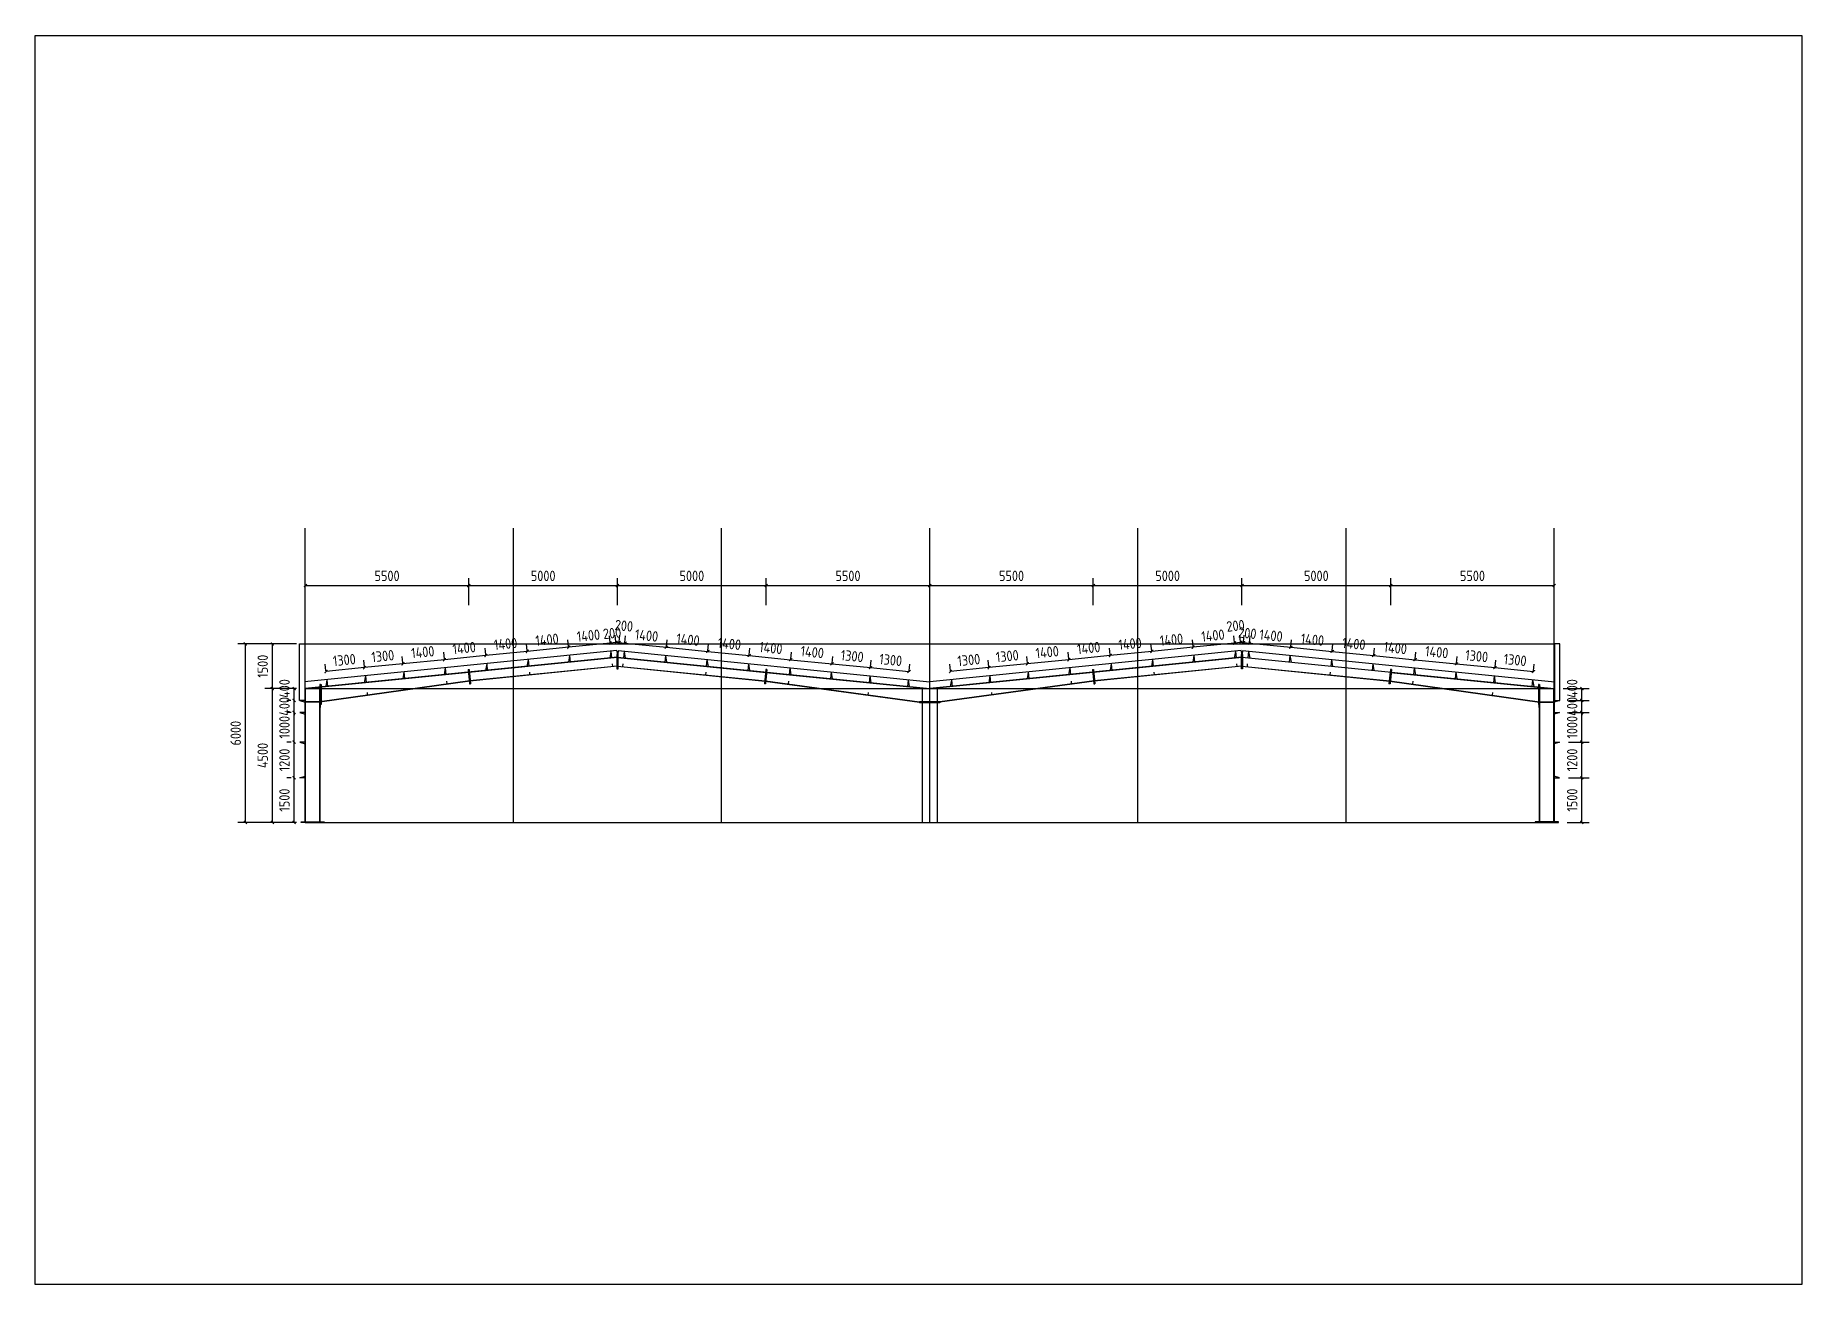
# Model space of a CAD drawing. Extents: x 546599 to 821099, y 126428 to 215528.
# Drawn here: x 546599 to 605999, y 126428 to 168428 of the extents above; entities that cross this region are included whole.
import ezdxf

# ---------------------------------------------------------------- set-up
doc = ezdxf.new("R2010")
doc.units = 0
doc.header["$LTSCALE"] = 1000
doc.header["$MEASUREMENT"] = 0
doc.layers.add('DOTE', color=1, linetype='Continuous')
doc.styles.get("Standard").update_dxf_attribs({"font": 'gbenor.shx', "bigfont": 'gbcbig.shx'})
doc.dimstyles.get("Standard").update_dxf_attribs({"dimscale": 100, "dimtxt": 3.5, "dimasz": 1, "dimexe": 2.5, "dimexo": 3, "dimgap": 1.5, "dimtad": 1, "dimdec": 0, "dimzin": 0, "dimdsep": 46, "dimtxsty": 'Standard', "dimblk": 'ARCHTICK', "dimcen": 0.09, "dimadec": 0, "dimazin": 0, "dimtfac": 1, "dimtdec": 0, "dimtix": 1, "dimtmove": 2, "dimatfit": 3, "dimfxl": 1, "dimtolj": 1, "dimtzin": 0, "dimarcsym": 0})

msp = doc.modelspace()

# ---------------------------------------------------------------- blocks, each defined once
blk = doc.blocks.new('_ArchTick')
at = {"color": 0, "linetype": 'ByBlock', "const_width": 0.4}
blk.add_lwpolyline([(-0.5, -0.5), (0.5, 0.5)], dxfattribs=at)
blk = doc.blocks.new('*D329')
at = {"color": 0, "lineweight": -2}
for p, q in [((565929, 147996), (565829, 147987)), ((565927, 148015), (565904, 148245)), ((566128, 148016), (565929, 147996)), ((566126, 148035), (566103, 148265)), ((566128, 148016), (566227, 148026))]:
    blk.add_line(p, q, dxfattribs=at)
at = {"layer": 'Defpoints', "color": 0}
for p in [(565929, 147996), (565957, 147717), (566156, 147737)]:
    blk.add_point(p, dxfattribs=at)
at = {"color": 0, "lineweight": -2, "xscale": 100, "yscale": 100, "zscale": 100}
for p, rotation in [((565929, 147996), 5.710593137526197), ((566128, 148016), 185.7105931375262)]:
    blk.add_blockref('_ArchTick', p, dxfattribs=dict(at, rotation=rotation))
at = {"color": 0, "insert": (565996, 148330), "char_height": 350, "attachment_point": 5, "rotation": 5.71059}
blk.add_mtext('\\A1;200', dxfattribs=at)
blk = doc.blocks.new('*D330')
at = {"color": 0, "lineweight": -2}
for p, q in [((564534, 147876), (564511, 148106)), ((565929, 147996), (564536, 147857)), ((565927, 148015), (565904, 148245))]:
    blk.add_line(p, q, dxfattribs=at)
at = {"layer": 'Defpoints', "color": 0}
for p in [(564536, 147857), (564564, 147577), (565957, 147717)]:
    blk.add_point(p, dxfattribs=at)
at = {"color": 0, "lineweight": -2, "xscale": 100, "yscale": 100, "zscale": 100}
for p, rotation in [((564536, 147857), 185.7105931375262), ((565929, 147996), 5.710593137526212)]:
    blk.add_blockref('_ArchTick', p, dxfattribs=dict(at, rotation=rotation))
at = {"color": 0, "insert": (565200, 148250), "char_height": 350, "attachment_point": 5, "rotation": 5.71059}
blk.add_mtext('\\A1;1400', dxfattribs=at)
blk = doc.blocks.new('*D331')
at = {"color": 0, "lineweight": -2}
for p, q in [((563141, 147737), (563118, 147967)), ((564534, 147876), (564511, 148106)), ((564536, 147857), (563143, 147718))]:
    blk.add_line(p, q, dxfattribs=at)
at = {"layer": 'Defpoints', "color": 0}
for p in [(563143, 147718), (563171, 147438), (564564, 147577)]:
    blk.add_point(p, dxfattribs=at)
at = {"color": 0, "lineweight": -2, "xscale": 100, "yscale": 100, "zscale": 100}
for p, rotation in [((564536, 147857), 5.710593137526212), ((563143, 147718), 185.7105931375262)]:
    blk.add_blockref('_ArchTick', p, dxfattribs=dict(at, rotation=rotation))
at = {"color": 0, "insert": (563807, 148111), "char_height": 350, "attachment_point": 5, "rotation": 5.71059}
blk.add_mtext('\\A1;1400', dxfattribs=at)
blk = doc.blocks.new('*D332')
at = {"color": 0, "lineweight": -2}
for p, q in [((563141, 147737), (563118, 147967)), ((561748, 147597), (561725, 147827)), ((563143, 147718), (561750, 147579))]:
    blk.add_line(p, q, dxfattribs=at)
at = {"layer": 'Defpoints', "color": 0}
for p in [(561750, 147579), (563171, 147438), (561778, 147299)]:
    blk.add_point(p, dxfattribs=at)
at = {"color": 0, "lineweight": -2, "xscale": 100, "yscale": 100, "zscale": 100}
for p, rotation in [((561750, 147579), 185.7105931375262), ((563143, 147718), 5.710593137526212)]:
    blk.add_blockref('_ArchTick', p, dxfattribs=dict(at, rotation=rotation))
at = {"color": 0, "insert": (562414, 147972), "char_height": 350, "attachment_point": 5, "rotation": 5.71059}
blk.add_mtext('\\A1;1400', dxfattribs=at)
blk = doc.blocks.new('*D333')
at = {"color": 0, "lineweight": -2}
for p, q in [((560355, 147458), (560332, 147688)), ((561750, 147579), (560357, 147439)), ((561748, 147597), (561725, 147827))]:
    blk.add_line(p, q, dxfattribs=at)
at = {"layer": 'Defpoints', "color": 0}
for p in [(560357, 147439), (560384, 147160), (561778, 147299)]:
    blk.add_point(p, dxfattribs=at)
at = {"color": 0, "lineweight": -2, "xscale": 100, "yscale": 100, "zscale": 100}
for p, rotation in [((560357, 147439), 185.7105931375262), ((561750, 147579), 5.710593137526212)]:
    blk.add_blockref('_ArchTick', p, dxfattribs=dict(at, rotation=rotation))
at = {"color": 0, "insert": (561021, 147832), "char_height": 350, "attachment_point": 5, "rotation": 5.71059}
blk.add_mtext('\\A1;1400', dxfattribs=at)
blk = doc.blocks.new('*D334')
at = {"color": 0, "lineweight": -2}
for p, q in [((558962, 147319), (558939, 147549)), ((560357, 147439), (558963, 147300)), ((560355, 147458), (560332, 147688))]:
    blk.add_line(p, q, dxfattribs=at)
at = {"layer": 'Defpoints', "color": 0}
for p in [(558963, 147300), (558991, 147020), (560384, 147160)]:
    blk.add_point(p, dxfattribs=at)
at = {"color": 0, "lineweight": -2, "xscale": 100, "yscale": 100, "zscale": 100}
for p, rotation in [((558963, 147300), 185.7105931375262), ((560357, 147439), 5.710593137526212)]:
    blk.add_blockref('_ArchTick', p, dxfattribs=dict(at, rotation=rotation))
at = {"color": 0, "insert": (559628, 147693), "char_height": 350, "attachment_point": 5, "rotation": 5.71059}
blk.add_mtext('\\A1;1400', dxfattribs=at)
blk = doc.blocks.new('*D335')
at = {"color": 0, "lineweight": -2}
for p, q in [((557668, 147189), (557645, 147419)), ((558962, 147319), (558939, 147549)), ((558963, 147300), (557670, 147171))]:
    blk.add_line(p, q, dxfattribs=at)
at = {"layer": 'Defpoints', "color": 0}
for p in [(557670, 147171), (557698, 146891), (558991, 147020)]:
    blk.add_point(p, dxfattribs=at)
at = {"color": 0, "lineweight": -2, "xscale": 100, "yscale": 100, "zscale": 100}
for p, rotation in [((558963, 147300), 5.710593137526212), ((557670, 147171), 185.7105931375262)]:
    blk.add_blockref('_ArchTick', p, dxfattribs=dict(at, rotation=rotation))
at = {"color": 0, "insert": (558284, 147559), "char_height": 350, "attachment_point": 5, "rotation": 5.71059}
blk.add_mtext('\\A1;1300', dxfattribs=at)
blk = doc.blocks.new('*D336')
at = {"color": 0, "lineweight": -2}
for p, q in [((557668, 147189), (557645, 147419)), ((556374, 147060), (556351, 147290)), ((557670, 147171), (556376, 147041))]:
    blk.add_line(p, q, dxfattribs=at)
at = {"layer": 'Defpoints', "color": 0}
for p in [(556376, 147041), (556404, 146762), (557698, 146891)]:
    blk.add_point(p, dxfattribs=at)
at = {"color": 0, "lineweight": -2, "xscale": 100, "yscale": 100, "zscale": 100}
for p, rotation in [((556376, 147041), 185.7105931375262), ((557670, 147171), 5.710593137526212)]:
    blk.add_blockref('_ArchTick', p, dxfattribs=dict(at, rotation=rotation))
at = {"color": 0, "insert": (556991, 147429), "char_height": 350, "attachment_point": 5, "rotation": 5.71059}
blk.add_mtext('\\A1;1300', dxfattribs=at)
blk = doc.blocks.new('*D337')
at = {"color": 0, "lineweight": -2}
for p, q in [((566227, 148016), (566128, 148026)), ((566227, 148016), (566426, 147996)), ((566229, 148035), (566252, 148265)), ((566426, 147996), (566526, 147987)), ((566428, 148015), (566451, 148245))]:
    blk.add_line(p, q, dxfattribs=at)
at = {"layer": 'Defpoints', "color": 0}
for p in [(566426, 147996), (566199, 147737), (566398, 147717)]:
    blk.add_point(p, dxfattribs=at)
at = {"color": 0, "lineweight": -2, "xscale": 100, "yscale": 100, "zscale": 100}
for p, rotation in [((566227, 148016), 354.2894068623211), ((566426, 147996), 174.2894068623211)]:
    blk.add_blockref('_ArchTick', p, dxfattribs=dict(at, rotation=rotation))
at = {"color": 0, "insert": (566394, 148579), "char_height": 350, "attachment_point": 5, "rotation": 354.28941}
blk.add_mtext('\\A1;200', dxfattribs=at)
blk = doc.blocks.new('*D338')
at = {"color": 0, "lineweight": -2}
for p, q in [((566426, 147996), (567820, 147857)), ((566428, 148015), (566451, 148245)), ((567821, 147876), (567844, 148106))]:
    blk.add_line(p, q, dxfattribs=at)
at = {"layer": 'Defpoints', "color": 0}
for p in [(566398, 147717), (567792, 147577), (567820, 147857)]:
    blk.add_point(p, dxfattribs=at)
at = {"color": 0, "lineweight": -2, "xscale": 100, "yscale": 100, "zscale": 100}
for p, rotation in [((566426, 147996), 174.2894068619855), ((567820, 147857), 354.2894068619855)]:
    blk.add_blockref('_ArchTick', p, dxfattribs=dict(at, rotation=rotation))
at = {"color": 0, "insert": (567155, 148250), "char_height": 350, "attachment_point": 5, "rotation": 354.28941}
blk.add_mtext('\\A1;1400', dxfattribs=at)
blk = doc.blocks.new('*D339')
at = {"color": 0, "lineweight": -2}
for p, q in [((567821, 147876), (567844, 148106)), ((569214, 147737), (569237, 147967)), ((567820, 147857), (569213, 147718))]:
    blk.add_line(p, q, dxfattribs=at)
at = {"layer": 'Defpoints', "color": 0}
for p in [(567792, 147577), (569185, 147438), (569213, 147718)]:
    blk.add_point(p, dxfattribs=at)
at = {"color": 0, "lineweight": -2, "xscale": 100, "yscale": 100, "zscale": 100}
for p, rotation in [((567820, 147857), 174.2894068619855), ((569213, 147718), 354.2894068619855)]:
    blk.add_blockref('_ArchTick', p, dxfattribs=dict(at, rotation=rotation))
at = {"color": 0, "insert": (568548, 148111), "char_height": 350, "attachment_point": 5, "rotation": 354.28941}
blk.add_mtext('\\A1;1400', dxfattribs=at)
blk = doc.blocks.new('*D340')
at = {"color": 0, "lineweight": -2}
for p, q in [((569214, 147737), (569237, 147967)), ((569213, 147718), (570606, 147579)), ((570607, 147597), (570630, 147827))]:
    blk.add_line(p, q, dxfattribs=at)
at = {"layer": 'Defpoints', "color": 0}
for p in [(569185, 147438), (570606, 147579), (570578, 147299)]:
    blk.add_point(p, dxfattribs=at)
at = {"color": 0, "lineweight": -2, "xscale": 100, "yscale": 100, "zscale": 100}
for p, rotation in [((569213, 147718), 174.2894068619855), ((570606, 147579), 354.2894068619855)]:
    blk.add_blockref('_ArchTick', p, dxfattribs=dict(at, rotation=rotation))
at = {"color": 0, "insert": (569941, 147972), "char_height": 350, "attachment_point": 5, "rotation": 354.28941}
blk.add_mtext('\\A1;1400', dxfattribs=at)
blk = doc.blocks.new('*D341')
at = {"color": 0, "lineweight": -2}
for p, q in [((570606, 147579), (571999, 147439)), ((570607, 147597), (570630, 147827)), ((572001, 147458), (572024, 147688))]:
    blk.add_line(p, q, dxfattribs=at)
at = {"layer": 'Defpoints', "color": 0}
for p in [(571999, 147439), (570578, 147299), (571971, 147160)]:
    blk.add_point(p, dxfattribs=at)
at = {"color": 0, "lineweight": -2, "xscale": 100, "yscale": 100, "zscale": 100}
for p, rotation in [((570606, 147579), 174.2894068619855), ((571999, 147439), 354.2894068619855)]:
    blk.add_blockref('_ArchTick', p, dxfattribs=dict(at, rotation=rotation))
at = {"color": 0, "insert": (571334, 147832), "char_height": 350, "attachment_point": 5, "rotation": 354.28941}
blk.add_mtext('\\A1;1400', dxfattribs=at)
blk = doc.blocks.new('*D342')
at = {"color": 0, "lineweight": -2}
for p, q in [((571999, 147439), (573392, 147300)), ((572001, 147458), (572024, 147688)), ((573394, 147319), (573417, 147549))]:
    blk.add_line(p, q, dxfattribs=at)
at = {"layer": 'Defpoints', "color": 0}
for p in [(571971, 147160), (573364, 147020), (573392, 147300)]:
    blk.add_point(p, dxfattribs=at)
at = {"color": 0, "lineweight": -2, "xscale": 100, "yscale": 100, "zscale": 100}
for p, rotation in [((571999, 147439), 174.2894068619855), ((573392, 147300), 354.2894068619855)]:
    blk.add_blockref('_ArchTick', p, dxfattribs=dict(at, rotation=rotation))
at = {"color": 0, "insert": (572728, 147693), "char_height": 350, "attachment_point": 5, "rotation": 354.28941}
blk.add_mtext('\\A1;1400', dxfattribs=at)
blk = doc.blocks.new('*D343')
at = {"color": 0, "lineweight": -2}
for p, q in [((573394, 147319), (573417, 147549)), ((574687, 147189), (574710, 147419)), ((573392, 147300), (574685, 147171))]:
    blk.add_line(p, q, dxfattribs=at)
at = {"layer": 'Defpoints', "color": 0}
for p in [(573364, 147020), (574657, 146891), (574685, 147171)]:
    blk.add_point(p, dxfattribs=at)
at = {"color": 0, "lineweight": -2, "xscale": 100, "yscale": 100, "zscale": 100}
for p, rotation in [((573392, 147300), 174.2894068619855), ((574685, 147171), 354.2894068619855)]:
    blk.add_blockref('_ArchTick', p, dxfattribs=dict(at, rotation=rotation))
at = {"color": 0, "insert": (574071, 147559), "char_height": 350, "attachment_point": 5, "rotation": 354.28941}
blk.add_mtext('\\A1;1300', dxfattribs=at)
blk = doc.blocks.new('*D344')
at = {"color": 0, "lineweight": -2}
for p, q in [((574687, 147189), (574710, 147419)), ((574685, 147171), (575979, 147041)), ((575981, 147060), (576004, 147290))]:
    blk.add_line(p, q, dxfattribs=at)
at = {"layer": 'Defpoints', "color": 0}
for p in [(574657, 146891), (575951, 146762), (575979, 147041)]:
    blk.add_point(p, dxfattribs=at)
at = {"color": 0, "lineweight": -2, "xscale": 100, "yscale": 100, "zscale": 100}
for p, rotation in [((574685, 147171), 174.2894068619855), ((575979, 147041), 354.2894068619855)]:
    blk.add_blockref('_ArchTick', p, dxfattribs=dict(at, rotation=rotation))
at = {"color": 0, "insert": (575364, 147429), "char_height": 350, "attachment_point": 5, "rotation": 354.28941}
blk.add_mtext('\\A1;1300', dxfattribs=at)
blk = doc.blocks.new('*D353')
at = {"color": 0, "lineweight": -2}
for p, q in [((587227, 148016), (587128, 148026)), ((587227, 148016), (587426, 147996)), ((587229, 148035), (587252, 148265)), ((587426, 147996), (587526, 147987)), ((587428, 148015), (587451, 148245))]:
    blk.add_line(p, q, dxfattribs=at)
at = {"layer": 'Defpoints', "color": 0}
for p in [(587426, 147996), (587199, 147737), (587398, 147717)]:
    blk.add_point(p, dxfattribs=at)
at = {"color": 0, "lineweight": -2, "xscale": 100, "yscale": 100, "zscale": 100}
for p, rotation in [((587227, 148016), 354.2894068624738), ((587426, 147996), 174.2894068624738)]:
    blk.add_blockref('_ArchTick', p, dxfattribs=dict(at, rotation=rotation))
at = {"color": 0, "insert": (587359, 148330), "char_height": 350, "attachment_point": 5, "rotation": 354.28941}
blk.add_mtext('\\A1;200', dxfattribs=at)
blk = doc.blocks.new('*D354')
at = {"color": 0, "lineweight": -2}
for p, q in [((587426, 147996), (588820, 147857)), ((587428, 148015), (587451, 148245)), ((588821, 147876), (588844, 148106))]:
    blk.add_line(p, q, dxfattribs=at)
at = {"layer": 'Defpoints', "color": 0}
for p in [(587398, 147717), (588792, 147577), (588820, 147857)]:
    blk.add_point(p, dxfattribs=at)
at = {"color": 0, "lineweight": -2, "xscale": 100, "yscale": 100, "zscale": 100}
for p, rotation in [((587426, 147996), 174.2894068621347), ((588820, 147857), 354.2894068621347)]:
    blk.add_blockref('_ArchTick', p, dxfattribs=dict(at, rotation=rotation))
at = {"color": 0, "insert": (588155, 148250), "char_height": 350, "attachment_point": 5, "rotation": 354.28941}
blk.add_mtext('\\A1;1400', dxfattribs=at)
blk = doc.blocks.new('*D355')
at = {"color": 0, "lineweight": -2}
for p, q in [((588821, 147876), (588844, 148106)), ((590214, 147737), (590237, 147967)), ((588820, 147857), (590213, 147718))]:
    blk.add_line(p, q, dxfattribs=at)
at = {"layer": 'Defpoints', "color": 0}
for p in [(588792, 147577), (590185, 147438), (590213, 147718)]:
    blk.add_point(p, dxfattribs=at)
at = {"color": 0, "lineweight": -2, "xscale": 100, "yscale": 100, "zscale": 100}
for p, rotation in [((588820, 147857), 174.2894068621347), ((590213, 147718), 354.2894068621347)]:
    blk.add_blockref('_ArchTick', p, dxfattribs=dict(at, rotation=rotation))
at = {"color": 0, "insert": (589548, 148111), "char_height": 350, "attachment_point": 5, "rotation": 354.28941}
blk.add_mtext('\\A1;1400', dxfattribs=at)
blk = doc.blocks.new('*D356')
at = {"color": 0, "lineweight": -2}
for p, q in [((590214, 147737), (590237, 147967)), ((590213, 147718), (591606, 147579)), ((591607, 147597), (591630, 147827))]:
    blk.add_line(p, q, dxfattribs=at)
at = {"layer": 'Defpoints', "color": 0}
for p in [(590185, 147438), (591606, 147579), (591578, 147299)]:
    blk.add_point(p, dxfattribs=at)
at = {"color": 0, "lineweight": -2, "xscale": 100, "yscale": 100, "zscale": 100}
for p, rotation in [((590213, 147718), 174.2894068621347), ((591606, 147579), 354.2894068621347)]:
    blk.add_blockref('_ArchTick', p, dxfattribs=dict(at, rotation=rotation))
at = {"color": 0, "insert": (590941, 147972), "char_height": 350, "attachment_point": 5, "rotation": 354.28941}
blk.add_mtext('\\A1;1400', dxfattribs=at)
blk = doc.blocks.new('*D357')
at = {"color": 0, "lineweight": -2}
for p, q in [((591606, 147579), (592999, 147439)), ((591607, 147597), (591630, 147827)), ((593001, 147458), (593024, 147688))]:
    blk.add_line(p, q, dxfattribs=at)
at = {"layer": 'Defpoints', "color": 0}
for p in [(592999, 147439), (591578, 147299), (592971, 147160)]:
    blk.add_point(p, dxfattribs=at)
at = {"color": 0, "lineweight": -2, "xscale": 100, "yscale": 100, "zscale": 100}
for p, rotation in [((591606, 147579), 174.2894068621347), ((592999, 147439), 354.2894068621347)]:
    blk.add_blockref('_ArchTick', p, dxfattribs=dict(at, rotation=rotation))
at = {"color": 0, "insert": (592334, 147832), "char_height": 350, "attachment_point": 5, "rotation": 354.28941}
blk.add_mtext('\\A1;1400', dxfattribs=at)
blk = doc.blocks.new('*D358')
at = {"color": 0, "lineweight": -2}
for p, q in [((592999, 147439), (594392, 147300)), ((593001, 147458), (593024, 147688)), ((594394, 147319), (594417, 147549))]:
    blk.add_line(p, q, dxfattribs=at)
at = {"layer": 'Defpoints', "color": 0}
for p in [(592971, 147160), (594364, 147020), (594392, 147300)]:
    blk.add_point(p, dxfattribs=at)
at = {"color": 0, "lineweight": -2, "xscale": 100, "yscale": 100, "zscale": 100}
for p, rotation in [((592999, 147439), 174.2894068621347), ((594392, 147300), 354.2894068621347)]:
    blk.add_blockref('_ArchTick', p, dxfattribs=dict(at, rotation=rotation))
at = {"color": 0, "insert": (593728, 147693), "char_height": 350, "attachment_point": 5, "rotation": 354.28941}
blk.add_mtext('\\A1;1400', dxfattribs=at)
blk = doc.blocks.new('*D359')
at = {"color": 0, "lineweight": -2}
for p, q in [((594394, 147319), (594417, 147549)), ((595687, 147189), (595710, 147419)), ((594392, 147300), (595685, 147171))]:
    blk.add_line(p, q, dxfattribs=at)
at = {"layer": 'Defpoints', "color": 0}
for p in [(594364, 147020), (595657, 146891), (595685, 147171)]:
    blk.add_point(p, dxfattribs=at)
at = {"color": 0, "lineweight": -2, "xscale": 100, "yscale": 100, "zscale": 100}
for p, rotation in [((594392, 147300), 174.2894068621347), ((595685, 147171), 354.2894068621347)]:
    blk.add_blockref('_ArchTick', p, dxfattribs=dict(at, rotation=rotation))
at = {"color": 0, "insert": (595071, 147559), "char_height": 350, "attachment_point": 5, "rotation": 354.28941}
blk.add_mtext('\\A1;1300', dxfattribs=at)
blk = doc.blocks.new('*D360')
at = {"color": 0, "lineweight": -2}
for p, q in [((595687, 147189), (595710, 147419)), ((595685, 147171), (596979, 147041)), ((596981, 147060), (597004, 147290))]:
    blk.add_line(p, q, dxfattribs=at)
at = {"layer": 'Defpoints', "color": 0}
for p in [(595657, 146891), (596951, 146762), (596979, 147041)]:
    blk.add_point(p, dxfattribs=at)
at = {"color": 0, "lineweight": -2, "xscale": 100, "yscale": 100, "zscale": 100}
for p, rotation in [((595685, 147171), 174.2894068621347), ((596979, 147041), 354.2894068621347)]:
    blk.add_blockref('_ArchTick', p, dxfattribs=dict(at, rotation=rotation))
at = {"color": 0, "insert": (596364, 147429), "char_height": 350, "attachment_point": 5, "rotation": 354.28941}
blk.add_mtext('\\A1;1300', dxfattribs=at)
blk = doc.blocks.new('*D345')
at = {"color": 0, "lineweight": -2}
for p, q in [((586929, 147996), (586829, 147987)), ((586927, 148015), (586904, 148245)), ((587128, 148016), (586929, 147996)), ((587126, 148035), (587103, 148265)), ((587128, 148016), (587227, 148026))]:
    blk.add_line(p, q, dxfattribs=at)
at = {"layer": 'Defpoints', "color": 0}
for p in [(586929, 147996), (586957, 147717), (587156, 147737)]:
    blk.add_point(p, dxfattribs=at)
at = {"color": 0, "lineweight": -2, "xscale": 100, "yscale": 100, "zscale": 100}
for p, rotation in [((586929, 147996), 5.710593137678813), ((587128, 148016), 185.7105931376788)]:
    blk.add_blockref('_ArchTick', p, dxfattribs=dict(at, rotation=rotation))
at = {"color": 0, "insert": (586961, 148579), "char_height": 350, "attachment_point": 5, "rotation": 5.71059}
blk.add_mtext('\\A1;200', dxfattribs=at)
blk = doc.blocks.new('*D346')
at = {"color": 0, "lineweight": -2}
for p, q in [((585534, 147876), (585511, 148106)), ((586929, 147996), (585536, 147857)), ((586927, 148015), (586904, 148245))]:
    blk.add_line(p, q, dxfattribs=at)
at = {"layer": 'Defpoints', "color": 0}
for p in [(585536, 147857), (585564, 147577), (586957, 147717)]:
    blk.add_point(p, dxfattribs=at)
at = {"color": 0, "lineweight": -2, "xscale": 100, "yscale": 100, "zscale": 100}
for p, rotation in [((585536, 147857), 185.7105931383487), ((586929, 147996), 5.710593138348674)]:
    blk.add_blockref('_ArchTick', p, dxfattribs=dict(at, rotation=rotation))
at = {"color": 0, "insert": (586200, 148250), "char_height": 350, "attachment_point": 5, "rotation": 5.71059}
blk.add_mtext('\\A1;1400', dxfattribs=at)
blk = doc.blocks.new('*D347')
at = {"color": 0, "lineweight": -2}
for p, q in [((584141, 147737), (584118, 147967)), ((585534, 147876), (585511, 148106)), ((585536, 147857), (584143, 147718))]:
    blk.add_line(p, q, dxfattribs=at)
at = {"layer": 'Defpoints', "color": 0}
for p in [(584143, 147718), (584171, 147438), (585564, 147577)]:
    blk.add_point(p, dxfattribs=at)
at = {"color": 0, "lineweight": -2, "xscale": 100, "yscale": 100, "zscale": 100}
for p, rotation in [((585536, 147857), 5.710593138348674), ((584143, 147718), 185.7105931383487)]:
    blk.add_blockref('_ArchTick', p, dxfattribs=dict(at, rotation=rotation))
at = {"color": 0, "insert": (584807, 148111), "char_height": 350, "attachment_point": 5, "rotation": 5.71059}
blk.add_mtext('\\A1;1400', dxfattribs=at)
blk = doc.blocks.new('*D348')
at = {"color": 0, "lineweight": -2}
for p, q in [((584141, 147737), (584118, 147967)), ((582748, 147597), (582725, 147827)), ((584143, 147718), (582750, 147579))]:
    blk.add_line(p, q, dxfattribs=at)
at = {"layer": 'Defpoints', "color": 0}
for p in [(582750, 147579), (584171, 147438), (582778, 147299)]:
    blk.add_point(p, dxfattribs=at)
at = {"color": 0, "lineweight": -2, "xscale": 100, "yscale": 100, "zscale": 100}
for p, rotation in [((582750, 147579), 185.7105931383487), ((584143, 147718), 5.710593138348674)]:
    blk.add_blockref('_ArchTick', p, dxfattribs=dict(at, rotation=rotation))
at = {"color": 0, "insert": (583414, 147972), "char_height": 350, "attachment_point": 5, "rotation": 5.71059}
blk.add_mtext('\\A1;1400', dxfattribs=at)
blk = doc.blocks.new('*D349')
at = {"color": 0, "lineweight": -2}
for p, q in [((581355, 147458), (581332, 147688)), ((582750, 147579), (581357, 147439)), ((582748, 147597), (582725, 147827))]:
    blk.add_line(p, q, dxfattribs=at)
at = {"layer": 'Defpoints', "color": 0}
for p in [(581357, 147439), (581384, 147160), (582778, 147299)]:
    blk.add_point(p, dxfattribs=at)
at = {"color": 0, "lineweight": -2, "xscale": 100, "yscale": 100, "zscale": 100}
for p, rotation in [((581357, 147439), 185.7105931383487), ((582750, 147579), 5.710593138348674)]:
    blk.add_blockref('_ArchTick', p, dxfattribs=dict(at, rotation=rotation))
at = {"color": 0, "insert": (582021, 147832), "char_height": 350, "attachment_point": 5, "rotation": 5.71059}
blk.add_mtext('\\A1;1400', dxfattribs=at)
blk = doc.blocks.new('*D350')
at = {"color": 0, "lineweight": -2}
for p, q in [((579962, 147319), (579939, 147549)), ((581357, 147439), (579963, 147300)), ((581355, 147458), (581332, 147688))]:
    blk.add_line(p, q, dxfattribs=at)
at = {"layer": 'Defpoints', "color": 0}
for p in [(579963, 147300), (579991, 147020), (581384, 147160)]:
    blk.add_point(p, dxfattribs=at)
at = {"color": 0, "lineweight": -2, "xscale": 100, "yscale": 100, "zscale": 100}
for p, rotation in [((579963, 147300), 185.7105931383487), ((581357, 147439), 5.710593138348674)]:
    blk.add_blockref('_ArchTick', p, dxfattribs=dict(at, rotation=rotation))
at = {"color": 0, "insert": (580628, 147693), "char_height": 350, "attachment_point": 5, "rotation": 5.71059}
blk.add_mtext('\\A1;1400', dxfattribs=at)
blk = doc.blocks.new('*D351')
at = {"color": 0, "lineweight": -2}
for p, q in [((578668, 147189), (578645, 147419)), ((579962, 147319), (579939, 147549)), ((579963, 147300), (578670, 147171))]:
    blk.add_line(p, q, dxfattribs=at)
at = {"layer": 'Defpoints', "color": 0}
for p in [(578670, 147171), (578698, 146891), (579991, 147020)]:
    blk.add_point(p, dxfattribs=at)
at = {"color": 0, "lineweight": -2, "xscale": 100, "yscale": 100, "zscale": 100}
for p, rotation in [((579963, 147300), 5.710593138348674), ((578670, 147171), 185.7105931383487)]:
    blk.add_blockref('_ArchTick', p, dxfattribs=dict(at, rotation=rotation))
at = {"color": 0, "insert": (579284, 147559), "char_height": 350, "attachment_point": 5, "rotation": 5.71059}
blk.add_mtext('\\A1;1300', dxfattribs=at)
blk = doc.blocks.new('*D352')
at = {"color": 0, "lineweight": -2}
for p, q in [((578668, 147189), (578645, 147419)), ((577374, 147060), (577351, 147290)), ((578670, 147171), (577376, 147041))]:
    blk.add_line(p, q, dxfattribs=at)
at = {"layer": 'Defpoints', "color": 0}
for p in [(577376, 147041), (577404, 146762), (578698, 146891)]:
    blk.add_point(p, dxfattribs=at)
at = {"color": 0, "lineweight": -2, "xscale": 100, "yscale": 100, "zscale": 100}
for p, rotation in [((577376, 147041), 185.7105931383487), ((578670, 147171), 5.710593138348674)]:
    blk.add_blockref('_ArchTick', p, dxfattribs=dict(at, rotation=rotation))
at = {"color": 0, "insert": (577991, 147429), "char_height": 350, "attachment_point": 5, "rotation": 5.71059}
blk.add_mtext('\\A1;1300', dxfattribs=at)
blk = doc.blocks.new('*D363')
at = {"color": 0, "lineweight": -2}
for p, q in [((555378, 146468), (554321, 146468)), ((554571, 141968), (554571, 146468)), ((555378, 141968), (554321, 141968))]:
    blk.add_line(p, q, dxfattribs=at)
at = {"layer": 'Defpoints', "color": 0}
for p in [(554571, 146468), (555678, 146468), (555678, 141968)]:
    blk.add_point(p, dxfattribs=at)
at = {"color": 0, "lineweight": -2, "xscale": 100, "yscale": 100, "zscale": 100}
for p, rotation in [((554571, 146468), 90), ((554571, 141968), 270)]:
    blk.add_blockref('_ArchTick', p, dxfattribs=dict(at, rotation=rotation))
at = {"color": 0, "insert": (554246, 144218), "char_height": 350, "attachment_point": 5, "rotation": 90}
blk.add_mtext('\\A1;4500', dxfattribs=at)
blk = doc.blocks.new('*D364')
at = {"color": 0, "lineweight": -2}
for p, q in [((555378, 147968), (554321, 147968)), ((554571, 146468), (554571, 147968)), ((555378, 146468), (554321, 146468))]:
    blk.add_line(p, q, dxfattribs=at)
at = {"layer": 'Defpoints', "color": 0}
for p in [(554571, 147968), (555678, 147968), (555678, 146468)]:
    blk.add_point(p, dxfattribs=at)
at = {"color": 0, "lineweight": -2, "xscale": 100, "yscale": 100, "zscale": 100}
for p, rotation in [((554571, 147968), 90), ((554571, 146468), 270)]:
    blk.add_blockref('_ArchTick', p, dxfattribs=dict(at, rotation=rotation))
at = {"color": 0, "insert": (554246, 147218), "char_height": 350, "attachment_point": 5, "rotation": 90}
blk.add_mtext('\\A1;1500', dxfattribs=at)
blk = doc.blocks.new('*D366')
at = {"color": 0, "lineweight": -2}
for p, q in [((555678, 149318), (555678, 150181)), ((555678, 149931), (561178, 149931)), ((561178, 149318), (561178, 150181))]:
    blk.add_line(p, q, dxfattribs=at)
at = {"layer": 'Defpoints', "color": 0}
for p in [(561178, 149931), (555678, 149018), (561178, 149018)]:
    blk.add_point(p, dxfattribs=at)
at = {"color": 0, "lineweight": -2, "xscale": 100, "yscale": 100, "zscale": 100, "rotation": 180}
blk.add_blockref('_ArchTick', (555678, 149931), dxfattribs=at)
at = {"color": 0, "lineweight": -2, "xscale": 100, "yscale": 100, "zscale": 100}
blk.add_blockref('_ArchTick', (561178, 149931), dxfattribs=at)
at = {"color": 0, "insert": (558428, 150256), "char_height": 350, "attachment_point": 5}
blk.add_mtext('\\A1;5500', dxfattribs=at)
blk = doc.blocks.new('*D367')
at = {"color": 0, "lineweight": -2}
for p, q in [((561178, 149268), (561178, 150181)), ((561178, 149931), (566178, 149931)), ((566178, 149908), (566178, 150181))]:
    blk.add_line(p, q, dxfattribs=at)
at = {"layer": 'Defpoints', "color": 0}
for p in [(566178, 149931), (566178, 149608), (561178, 148968)]:
    blk.add_point(p, dxfattribs=at)
at = {"color": 0, "lineweight": -2, "xscale": 100, "yscale": 100, "zscale": 100, "rotation": 180}
blk.add_blockref('_ArchTick', (561178, 149931), dxfattribs=at)
at = {"color": 0, "lineweight": -2, "xscale": 100, "yscale": 100, "zscale": 100}
blk.add_blockref('_ArchTick', (566178, 149931), dxfattribs=at)
at = {"color": 0, "insert": (563678, 150256), "char_height": 350, "attachment_point": 5}
blk.add_mtext('\\A1;5000', dxfattribs=at)
blk = doc.blocks.new('*D368')
at = {"color": 0, "lineweight": -2}
for p, q in [((566178, 149268), (566178, 150181)), ((566178, 149931), (571178, 149931)), ((571178, 149268), (571178, 150181))]:
    blk.add_line(p, q, dxfattribs=at)
at = {"layer": 'Defpoints', "color": 0}
for p in [(571178, 149931), (566178, 148968), (571178, 148968)]:
    blk.add_point(p, dxfattribs=at)
at = {"color": 0, "lineweight": -2, "xscale": 100, "yscale": 100, "zscale": 100, "rotation": 180}
blk.add_blockref('_ArchTick', (566178, 149931), dxfattribs=at)
at = {"color": 0, "lineweight": -2, "xscale": 100, "yscale": 100, "zscale": 100}
blk.add_blockref('_ArchTick', (571178, 149931), dxfattribs=at)
at = {"color": 0, "insert": (568678, 150256), "char_height": 350, "attachment_point": 5}
blk.add_mtext('\\A1;5000', dxfattribs=at)
blk = doc.blocks.new('*D369')
at = {"color": 0, "lineweight": -2}
for p, q in [((571178, 149318), (571178, 150181)), ((571178, 149931), (576678, 149931)), ((576678, 149268), (576678, 150181))]:
    blk.add_line(p, q, dxfattribs=at)
at = {"layer": 'Defpoints', "color": 0}
for p in [(576678, 149931), (571178, 149018), (576678, 148968)]:
    blk.add_point(p, dxfattribs=at)
at = {"color": 0, "lineweight": -2, "xscale": 100, "yscale": 100, "zscale": 100, "rotation": 180}
blk.add_blockref('_ArchTick', (571178, 149931), dxfattribs=at)
at = {"color": 0, "lineweight": -2, "xscale": 100, "yscale": 100, "zscale": 100}
blk.add_blockref('_ArchTick', (576678, 149931), dxfattribs=at)
at = {"color": 0, "insert": (573928, 150256), "char_height": 350, "attachment_point": 5}
blk.add_mtext('\\A1;5500', dxfattribs=at)
blk = doc.blocks.new('*D370')
at = {"color": 0, "lineweight": -2}
for p, q in [((576678, 149268), (576678, 150181)), ((576678, 149931), (582178, 149931)), ((582178, 149268), (582178, 150181))]:
    blk.add_line(p, q, dxfattribs=at)
at = {"layer": 'Defpoints', "color": 0}
for p in [(582178, 149931), (576678, 148968), (582178, 148968)]:
    blk.add_point(p, dxfattribs=at)
at = {"color": 0, "lineweight": -2, "xscale": 100, "yscale": 100, "zscale": 100, "rotation": 180}
blk.add_blockref('_ArchTick', (576678, 149931), dxfattribs=at)
at = {"color": 0, "lineweight": -2, "xscale": 100, "yscale": 100, "zscale": 100}
blk.add_blockref('_ArchTick', (582178, 149931), dxfattribs=at)
at = {"color": 0, "insert": (579428, 150256), "char_height": 350, "attachment_point": 5}
blk.add_mtext('\\A1;5500', dxfattribs=at)
blk = doc.blocks.new('*D371')
at = {"color": 0, "lineweight": -2}
for p, q in [((582178, 149268), (582178, 150181)), ((582178, 149931), (587178, 149931)), ((587178, 149268), (587178, 150181))]:
    blk.add_line(p, q, dxfattribs=at)
at = {"layer": 'Defpoints', "color": 0}
for p in [(587178, 149931), (582178, 148968), (587178, 148968)]:
    blk.add_point(p, dxfattribs=at)
at = {"color": 0, "lineweight": -2, "xscale": 100, "yscale": 100, "zscale": 100, "rotation": 180}
blk.add_blockref('_ArchTick', (582178, 149931), dxfattribs=at)
at = {"color": 0, "lineweight": -2, "xscale": 100, "yscale": 100, "zscale": 100}
blk.add_blockref('_ArchTick', (587178, 149931), dxfattribs=at)
at = {"color": 0, "insert": (584678, 150256), "char_height": 350, "attachment_point": 5}
blk.add_mtext('\\A1;5000', dxfattribs=at)
blk = doc.blocks.new('*D372')
at = {"color": 0, "lineweight": -2}
for p, q in [((587178, 149268), (587178, 150181)), ((587178, 149931), (592178, 149931)), ((592178, 149268), (592178, 150181))]:
    blk.add_line(p, q, dxfattribs=at)
at = {"layer": 'Defpoints', "color": 0}
for p in [(592178, 149931), (587178, 148968), (592178, 148968)]:
    blk.add_point(p, dxfattribs=at)
at = {"color": 0, "lineweight": -2, "xscale": 100, "yscale": 100, "zscale": 100, "rotation": 180}
blk.add_blockref('_ArchTick', (587178, 149931), dxfattribs=at)
at = {"color": 0, "lineweight": -2, "xscale": 100, "yscale": 100, "zscale": 100}
blk.add_blockref('_ArchTick', (592178, 149931), dxfattribs=at)
at = {"color": 0, "insert": (589678, 150256), "char_height": 350, "attachment_point": 5}
blk.add_mtext('\\A1;5000', dxfattribs=at)
blk = doc.blocks.new('*D373')
at = {"color": 0, "lineweight": -2}
for p, q in [((592178, 149268), (592178, 150181)), ((592178, 149931), (597678, 149931)), ((597678, 149268), (597678, 150181))]:
    blk.add_line(p, q, dxfattribs=at)
at = {"layer": 'Defpoints', "color": 0}
for p in [(597678, 149931), (592178, 148968), (597678, 148968)]:
    blk.add_point(p, dxfattribs=at)
at = {"color": 0, "lineweight": -2, "xscale": 100, "yscale": 100, "zscale": 100, "rotation": 180}
blk.add_blockref('_ArchTick', (592178, 149931), dxfattribs=at)
at = {"color": 0, "lineweight": -2, "xscale": 100, "yscale": 100, "zscale": 100}
blk.add_blockref('_ArchTick', (597678, 149931), dxfattribs=at)
at = {"color": 0, "insert": (594928, 150256), "char_height": 350, "attachment_point": 5}
blk.add_mtext('\\A1;5500', dxfattribs=at)
blk = doc.blocks.new('*D374')
at = {"color": 0, "lineweight": -2}
for p, q in [((555198, 143468), (555053, 143468)), ((555303, 141968), (555303, 143468)), ((555238, 141968), (555053, 141968))]:
    blk.add_line(p, q, dxfattribs=at)
at = {"layer": 'Defpoints', "color": 0}
for p in [(555303, 143468), (555498, 143468), (555538, 141968)]:
    blk.add_point(p, dxfattribs=at)
at = {"color": 0, "lineweight": -2, "xscale": 100, "yscale": 100, "zscale": 100}
for p, rotation in [((555303, 143468), 90), ((555303, 141968), 270)]:
    blk.add_blockref('_ArchTick', p, dxfattribs=dict(at, rotation=rotation))
at = {"color": 0, "insert": (554978, 142718), "char_height": 350, "attachment_point": 5, "rotation": 90}
blk.add_mtext('\\A1;1500', dxfattribs=at)
blk = doc.blocks.new('*D375')
at = {"color": 0, "lineweight": -2}
for p, q in [((555198, 144668), (555053, 144668)), ((555303, 143468), (555303, 144668)), ((555198, 143468), (555053, 143468))]:
    blk.add_line(p, q, dxfattribs=at)
at = {"layer": 'Defpoints', "color": 0}
for p in [(555303, 144668), (555498, 144668), (555498, 143468)]:
    blk.add_point(p, dxfattribs=at)
at = {"color": 0, "lineweight": -2, "xscale": 100, "yscale": 100, "zscale": 100}
for p, rotation in [((555303, 144668), 90), ((555303, 143468), 270)]:
    blk.add_blockref('_ArchTick', p, dxfattribs=dict(at, rotation=rotation))
at = {"color": 0, "insert": (554978, 144068), "char_height": 350, "attachment_point": 5, "rotation": 90}
blk.add_mtext('\\A1;1200', dxfattribs=at)
blk = doc.blocks.new('*D376')
at = {"color": 0, "lineweight": -2}
for p, q in [((555198, 145668), (555053, 145668)), ((555303, 144668), (555303, 145668)), ((555198, 144668), (555053, 144668))]:
    blk.add_line(p, q, dxfattribs=at)
at = {"layer": 'Defpoints', "color": 0}
for p in [(555303, 145668), (555498, 145668), (555498, 144668)]:
    blk.add_point(p, dxfattribs=at)
at = {"color": 0, "lineweight": -2, "xscale": 100, "yscale": 100, "zscale": 100}
for p, rotation in [((555303, 145668), 90), ((555303, 144668), 270)]:
    blk.add_blockref('_ArchTick', p, dxfattribs=dict(at, rotation=rotation))
at = {"color": 0, "insert": (554978, 145168), "char_height": 350, "attachment_point": 5, "rotation": 90}
blk.add_mtext('\\A1;1000', dxfattribs=at)
blk = doc.blocks.new('*D377')
at = {"color": 0, "lineweight": -2}
for p, q in [((555303, 146068), (555303, 146168)), ((555188, 146068), (555053, 146068)), ((555198, 145668), (555053, 145668)), ((555303, 145668), (555303, 146068)), ((555303, 145668), (555303, 145568))]:
    blk.add_line(p, q, dxfattribs=at)
at = {"layer": 'Defpoints', "color": 0}
for p in [(555303, 146068), (555488, 146068), (555498, 145668)]:
    blk.add_point(p, dxfattribs=at)
at = {"color": 0, "lineweight": -2, "xscale": 100, "yscale": 100, "zscale": 100}
for p, rotation in [((555303, 146068), 270), ((555303, 145668), 90)]:
    blk.add_blockref('_ArchTick', p, dxfattribs=dict(at, rotation=rotation))
at = {"color": 0, "insert": (554978, 145868), "char_height": 350, "attachment_point": 5, "rotation": 90}
blk.add_mtext('\\A1;400', dxfattribs=at)
blk = doc.blocks.new('*D378')
at = {"color": 0, "lineweight": -2}
for p, q in [((555378, 146468), (555053, 146468)), ((555303, 146068), (555303, 146468)), ((555188, 146068), (555053, 146068))]:
    blk.add_line(p, q, dxfattribs=at)
at = {"layer": 'Defpoints', "color": 0}
for p in [(555303, 146468), (555678, 146468), (555488, 146068)]:
    blk.add_point(p, dxfattribs=at)
at = {"color": 0, "lineweight": -2, "xscale": 100, "yscale": 100, "zscale": 100}
for p, rotation in [((555303, 146468), 90), ((555303, 146068), 270)]:
    blk.add_blockref('_ArchTick', p, dxfattribs=dict(at, rotation=rotation))
at = {"color": 0, "insert": (554978, 146468), "char_height": 350, "attachment_point": 5, "rotation": 90}
blk.add_mtext('\\A1;400', dxfattribs=at)
blk = doc.blocks.new('*D379')
at = {"color": 0, "lineweight": -2}
for p, q in [((598158, 143468), (598857, 143468)), ((598607, 141968), (598607, 143468)), ((598118, 141968), (598857, 141968))]:
    blk.add_line(p, q, dxfattribs=at)
at = {"layer": 'Defpoints', "color": 0}
for p in [(597858, 143468), (598607, 143468), (597818, 141968)]:
    blk.add_point(p, dxfattribs=at)
at = {"color": 0, "lineweight": -2, "xscale": 100, "yscale": 100, "zscale": 100}
for p, rotation in [((598607, 143468), 90), ((598607, 141968), 270)]:
    blk.add_blockref('_ArchTick', p, dxfattribs=dict(at, rotation=rotation))
at = {"color": 0, "insert": (598282, 142718), "char_height": 350, "attachment_point": 5, "rotation": 90}
blk.add_mtext('\\A1;1500', dxfattribs=at)
blk = doc.blocks.new('*D380')
at = {"color": 0, "lineweight": -2}
for p, q in [((598158, 144668), (598857, 144668)), ((598607, 143468), (598607, 144668)), ((598158, 143468), (598857, 143468))]:
    blk.add_line(p, q, dxfattribs=at)
at = {"layer": 'Defpoints', "color": 0}
for p in [(597858, 144668), (598607, 144668), (597858, 143468)]:
    blk.add_point(p, dxfattribs=at)
at = {"color": 0, "lineweight": -2, "xscale": 100, "yscale": 100, "zscale": 100}
for p, rotation in [((598607, 144668), 90), ((598607, 143468), 270)]:
    blk.add_blockref('_ArchTick', p, dxfattribs=dict(at, rotation=rotation))
at = {"color": 0, "insert": (598282, 144068), "char_height": 350, "attachment_point": 5, "rotation": 90}
blk.add_mtext('\\A1;1200', dxfattribs=at)
blk = doc.blocks.new('*D381')
at = {"color": 0, "lineweight": -2}
for p, q in [((598158, 145668), (598857, 145668)), ((598607, 144668), (598607, 145668)), ((598158, 144668), (598857, 144668))]:
    blk.add_line(p, q, dxfattribs=at)
at = {"layer": 'Defpoints', "color": 0}
for p in [(597858, 145668), (598607, 145668), (597858, 144668)]:
    blk.add_point(p, dxfattribs=at)
at = {"color": 0, "lineweight": -2, "xscale": 100, "yscale": 100, "zscale": 100}
for p, rotation in [((598607, 145668), 90), ((598607, 144668), 270)]:
    blk.add_blockref('_ArchTick', p, dxfattribs=dict(at, rotation=rotation))
at = {"color": 0, "insert": (598282, 145168), "char_height": 350, "attachment_point": 5, "rotation": 90}
blk.add_mtext('\\A1;1000', dxfattribs=at)
blk = doc.blocks.new('*D382')
at = {"color": 0, "lineweight": -2}
for p, q in [((598607, 146068), (598607, 146168)), ((598158, 145668), (598857, 145668)), ((598168, 146068), (598857, 146068)), ((598607, 145668), (598607, 146068)), ((598607, 145668), (598607, 145568))]:
    blk.add_line(p, q, dxfattribs=at)
at = {"layer": 'Defpoints', "color": 0}
for p in [(597858, 145668), (597868, 146068), (598607, 146068)]:
    blk.add_point(p, dxfattribs=at)
at = {"color": 0, "lineweight": -2, "xscale": 100, "yscale": 100, "zscale": 100}
for p, rotation in [((598607, 146068), 270), ((598607, 145668), 90)]:
    blk.add_blockref('_ArchTick', p, dxfattribs=dict(at, rotation=rotation))
at = {"color": 0, "insert": (598282, 145868), "char_height": 350, "attachment_point": 5, "rotation": 90}
blk.add_mtext('\\A1;400', dxfattribs=at)
blk = doc.blocks.new('*D383')
at = {"color": 0, "lineweight": -2}
for p, q in [((597978, 146468), (598857, 146468)), ((598607, 146068), (598607, 146468)), ((598168, 146068), (598857, 146068))]:
    blk.add_line(p, q, dxfattribs=at)
at = {"layer": 'Defpoints', "color": 0}
for p in [(597678, 146468), (598607, 146468), (597868, 146068)]:
    blk.add_point(p, dxfattribs=at)
at = {"color": 0, "lineweight": -2, "xscale": 100, "yscale": 100, "zscale": 100}
for p, rotation in [((598607, 146468), 90), ((598607, 146068), 270)]:
    blk.add_blockref('_ArchTick', p, dxfattribs=dict(at, rotation=rotation))
at = {"color": 0, "insert": (598282, 146468), "char_height": 350, "attachment_point": 5, "rotation": 90}
blk.add_mtext('\\A1;400', dxfattribs=at)
blk = doc.blocks.new('*D384')
at = {"color": 0, "lineweight": -2}
for p, q in [((555378, 147968), (553412, 147968)), ((553662, 141968), (553662, 147968)), ((555378, 141968), (553412, 141968))]:
    blk.add_line(p, q, dxfattribs=at)
at = {"layer": 'Defpoints', "color": 0}
for p in [(553662, 147968), (555678, 147968), (555678, 141968)]:
    blk.add_point(p, dxfattribs=at)
at = {"color": 0, "lineweight": -2, "xscale": 100, "yscale": 100, "zscale": 100}
for p, rotation in [((553662, 147968), 90), ((553662, 141968), 270)]:
    blk.add_blockref('_ArchTick', p, dxfattribs=dict(at, rotation=rotation))
at = {"color": 0, "insert": (553337, 144968), "char_height": 350, "attachment_point": 5, "rotation": 90}
blk.add_mtext('\\A1;6000', dxfattribs=at)

# ---------------------------------------------------------------- dimensions: what is measured, and where the dimension line sits
for base, p1, p2, picture, middle in [((561177.6, 149930.5), (555677.6, 149017.8), (561177.6, 149017.8), '*D366', (558427.6, 150255.5)), ((566177.6, 149930.5), (561177.6, 148967.8), (566177.6, 149607.8), '*D367', (563677.6, 150255.5)), ((571177.6, 149930.5), (566177.6, 148967.8), (571177.6, 148967.8), '*D368', (568677.6, 150255.5)), ((576677.6, 149930.5), (571177.6, 149017.8), (576677.6, 148967.8), '*D369', (573927.6, 150255.5)), ((582177.6, 149930.5), (576677.6, 148967.8), (582177.6, 148967.8), '*D370', (579427.6, 150255.5)), ((587177.6, 149930.5), (582177.6, 148967.8), (587177.6, 148967.8), '*D371', (584677.6, 150255.5)), ((592177.6, 149930.5), (587177.6, 148967.8), (592177.6, 148967.8), '*D372', (589677.6, 150255.5)), ((597677.6, 149930.5), (592177.6, 148967.8), (597677.6, 148967.8), '*D373', (594927.6, 150255.5))]:
    dim = msp.add_linear_dim(base=base, p1=p1, p2=p2, dimstyle='Standard')
    dim.commit()
    dim.dimension.update_dxf_attribs({"geometry": picture, "text_midpoint": middle})
for base, p1, p2, angle, picture, middle in [((564535.7, 147857.1), (565956.7, 147716.8), (564563.6, 147577.5), 5.710593, '*D330', (565199.9, 148250.2)), ((567819.5, 147857.1), (566398.5, 147716.8), (567791.5, 147577.5), 174.289407, '*D338', (567155.3, 148250.2)), ((585535.7, 147857.1), (586956.7, 147716.8), (585563.6, 147577.5), 5.710593, '*D346', (586199.9, 148250.2)), ((588819.5, 147857.1), (587398.5, 147716.8), (588791.5, 147577.5), 174.289407, '*D354', (588155.3, 148250.2)), ((553662.4, 147967.8), (555677.6, 141967.8), (555677.6, 147967.8), 90, '*D384', (553337.4, 144967.8)), ((554571.2, 147967.8), (555677.6, 146467.8), (555677.6, 147967.8), 90, '*D364', (554246.2, 147217.8)), ((558963.5, 147299.9), (560384.5, 147159.6), (558991.4, 147020.3), 5.710593, '*D334', (559627.7, 147693)), ((560356.5, 147439.2), (561777.5, 147298.9), (560384.5, 147159.6), 5.710593, '*D333', (561020.7, 147832.3)), ((561749.6, 147578.5), (563170.6, 147438.2), (561777.5, 147298.9), 5.710593, '*D332', (562413.8, 147971.6)), ((563142.6, 147717.8), (564563.6, 147577.5), (563170.6, 147438.2), 5.710593, '*D331', (563806.8, 148110.9)), ((569212.6, 147717.8), (567791.5, 147577.5), (569184.6, 147438.2), 174.289407, '*D339', (568548.4, 148110.9)), ((570605.6, 147578.5), (569184.6, 147438.2), (570577.6, 147298.9), 174.289407, '*D340', (569941.4, 147971.6)), ((571998.7, 147439.2), (570577.6, 147298.9), (571970.7, 147159.6), 174.289407, '*D341', (571334.5, 147832.3)), ((573391.7, 147299.9), (571970.7, 147159.6), (573363.8, 147020.3), 174.289407, '*D342', (572727.5, 147693)), ((579963.5, 147299.9), (581384.5, 147159.6), (579991.4, 147020.3), 5.710593, '*D350', (580627.7, 147693)), ((581356.5, 147439.2), (582777.5, 147298.9), (581384.5, 147159.6), 5.710593, '*D349', (582020.7, 147832.3)), ((582749.6, 147578.5), (584170.6, 147438.2), (582777.5, 147298.9), 5.710593, '*D348', (583413.8, 147971.6)), ((584142.6, 147717.8), (585563.6, 147577.5), (584170.6, 147438.2), 5.710593, '*D347', (584806.8, 148110.9)), ((590212.6, 147717.8), (588791.5, 147577.5), (590184.6, 147438.2), 174.289407, '*D355', (589548.4, 148110.9)), ((591605.6, 147578.5), (590184.6, 147438.2), (591577.6, 147298.9), 174.289407, '*D356', (590941.4, 147971.6)), ((592998.7, 147439.2), (591577.6, 147298.9), (592970.7, 147159.6), 174.289407, '*D357', (592334.5, 147832.3)), ((594391.7, 147299.9), (592970.7, 147159.6), (594363.8, 147020.3), 174.289407, '*D358', (593727.5, 147693)), ((556376.4, 147041.2), (557697.9, 146890.9), (556404.3, 146761.5), 5.710593, '*D336', (556990.8, 147429.3)), ((557669.9, 147170.6), (558991.4, 147020.3), (557697.9, 146890.9), 5.710593, '*D335', (558284.4, 147558.6)), ((574685.3, 147170.6), (573363.8, 147020.3), (574657.3, 146890.9), 174.289407, '*D343', (574070.8, 147558.6)), ((575978.8, 147041.2), (574657.3, 146890.9), (575950.8, 146761.5), 174.289407, '*D344', (575364.4, 147429.3)), ((577376.4, 147041.2), (578697.9, 146890.9), (577404.3, 146761.5), 5.710593, '*D352', (577990.8, 147429.3)), ((578669.9, 147170.6), (579991.4, 147020.3), (578697.9, 146890.9), 5.710593, '*D351', (579284.4, 147558.6)), ((595685.3, 147170.6), (594363.8, 147020.3), (595657.3, 146890.9), 174.289407, '*D359', (595070.8, 147558.6)), ((596978.8, 147041.2), (595657.3, 146890.9), (596950.8, 146761.5), 174.289407, '*D360', (596364.4, 147429.3)), ((554571.2, 146467.8), (555677.6, 141967.8), (555677.6, 146467.8), 90, '*D363', (554246.2, 144217.8)), ((555303.2, 146067.8), (555497.6, 145667.8), (555487.6, 146067.8), 90, '*D377', (554978.2, 145867.8)), ((598606.9, 146067.8), (597857.6, 145667.8), (597867.6, 146067.8), 90, '*D382', (598281.9, 145867.8)), ((555303.2, 145667.8), (555497.6, 144667.8), (555497.6, 145667.8), 90, '*D376', (554978.2, 145167.8)), ((598606.9, 145667.8), (597857.6, 144667.8), (597857.6, 145667.8), 90, '*D381', (598281.9, 145167.8)), ((555303.2, 144667.8), (555497.6, 143467.8), (555497.6, 144667.8), 90, '*D375', (554978.2, 144067.8)), ((598606.9, 144667.8), (597857.6, 143467.8), (597857.6, 144667.8), 90, '*D380', (598281.9, 144067.8)), ((555303.2, 143467.8), (555537.6, 141967.8), (555497.6, 143467.8), 90, '*D374', (554978.2, 142717.8)), ((598606.9, 143467.8), (597817.6, 141967.8), (597857.6, 143467.8), 90, '*D379', (598281.9, 142717.8))]:
    dim = msp.add_linear_dim(base=base, p1=p1, p2=p2, angle=angle, dimstyle='Standard')
    dim.commit()
    dim.dimension.update_dxf_attribs({"geometry": picture, "text_midpoint": middle})
for p1, p2, distance, picture, middle in [((566155.7, 147736.7), (565956.7, 147716.8), -281.1, '*D329', (565995.9, 148329.8)), ((587199.5, 147736.7), (587398.5, 147716.8), 281.1, '*D353', (587359.3, 148329.8))]:
    dim = msp.add_aligned_dim(p1=p1, p2=p2, distance=distance, dimstyle='Standard')
    dim.commit()
    dim.dimension.update_dxf_attribs({"geometry": picture, "text_midpoint": middle})
for base, p1, p2, angle, picture, middle, dimtype in [((566426.5, 147996.5), (566199.5, 147736.7), (566398.5, 147716.8), 354.289407, '*D337', (566394.1, 148579.2), 161), ((586928.7, 147996.5), (587155.7, 147736.7), (586956.7, 147716.8), 185.710593, '*D345', (586961, 148579.2), 161), ((555303.2, 146467.8), (555487.6, 146067.8), (555677.6, 146467.8), 90, '*D378', (554978.2, 146467.8), 160), ((598606.9, 146467.8), (597867.6, 146067.8), (597677.6, 146467.8), 90, '*D383', (598281.9, 146467.8), 160)]:
    dim = msp.add_linear_dim(base=base, p1=p1, p2=p2, angle=angle, dimstyle='Standard')
    dim.commit()
    dim.dimension.update_dxf_attribs({"geometry": picture, "text_midpoint": middle, "dimtype": dimtype})

# ---------------------------------------------------------------- linework, layer by layer
for p, q in [((555487.6, 146067.8), (555487.6, 147967.8)), ((555487.6, 147967.8), (555667.6, 147967.8)), ((555667.6, 147967.8), (555667.6, 146067.8)), ((555677.6, 147967.8), (597677.6, 147967.8)), ((597867.6, 147967.8), (597687.6, 147967.8)), ((597687.6, 147967.8), (597687.6, 146067.8)), ((597867.6, 146067.8), (597867.6, 147967.8)), ((566154.7, 147746.6), (555654.7, 146696.6)), ((566177.6, 147517.8), (555677.6, 146467.8)), ((566178.4, 147509.8), (561177.6, 147009.7)), ((563170.6, 147438.2), (563132.8, 147213.3)), ((563170.6, 147438.2), (563192.5, 147219.3)), ((564563.6, 147577.5), (564525.8, 147352.6)), ((564563.6, 147577.5), (564585.5, 147358.6)), ((565956.7, 147716.8), (565918.9, 147491.9)), ((565956.7, 147716.8), (565978.6, 147497.9)), ((566155.7, 147736.7), (566177.6, 147517.8)), ((566177.6, 147607.8), (566159.6, 147607.8)), ((566159.6, 147607.8), (566159.6, 147127.8)), ((566176.8, 147509.8), (571177.6, 147009.7)), ((566199.5, 147736.7), (566177.6, 147517.8)), ((566195.6, 147607.8), (566177.6, 147607.8)), ((566177.6, 147607.8), (566177.6, 147127.8)), ((566177.6, 147517.8), (576677.6, 146467.8)), ((566195.6, 147127.8), (566195.6, 147607.8)), ((566200.5, 147746.6), (576677.6, 146698.9)), ((566398.5, 147716.8), (566376.6, 147497.9)), ((566398.5, 147716.8), (566436.3, 147491.9)), ((567791.5, 147577.5), (567769.7, 147358.6)), ((567791.5, 147577.5), (567829.4, 147352.6)), ((569184.6, 147438.2), (569162.7, 147219.3)), ((569184.6, 147438.2), (569222.4, 147213.3)), ((587154.7, 147746.6), (576677.6, 146698.9)), ((587177.6, 147517.8), (576677.6, 146467.8)), ((587178.4, 147509.8), (582177.6, 147009.7)), ((584170.6, 147438.2), (584132.8, 147213.3)), ((584170.6, 147438.2), (584192.5, 147219.3)), ((585563.6, 147577.5), (585525.8, 147352.6)), ((585563.6, 147577.5), (585585.5, 147358.6)), ((586956.7, 147716.8), (586918.9, 147491.9)), ((586956.7, 147716.8), (586978.6, 147497.9)), ((587155.7, 147736.7), (587177.6, 147517.8)), ((587159.6, 147127.8), (587159.6, 147607.8)), ((587159.6, 147607.8), (587177.6, 147607.8)), ((587199.5, 147736.7), (587177.6, 147517.8)), ((587177.6, 147607.8), (587195.6, 147607.8)), ((587177.6, 147127.8), (587177.6, 147607.8)), ((587177.6, 147517.8), (597677.6, 146467.8)), ((587195.6, 147607.8), (587195.6, 147127.8)), ((587200.5, 147746.6), (597700.5, 146696.6)), ((587398.5, 147716.8), (587376.6, 147497.9)), ((587398.5, 147716.8), (587436.3, 147491.9)), ((588791.5, 147577.5), (588769.7, 147358.6)), ((588791.5, 147577.5), (588829.4, 147352.6)), ((590184.6, 147438.2), (590162.7, 147219.3)), ((590184.6, 147438.2), (590222.4, 147213.3)), ((561178.6, 147007.8), (555687.6, 146458.7)), ((561206.1, 146729.2), (556167.6, 146022.8)), ((561207.4, 146719.3), (556167.6, 146012.7)), ((556404.3, 146761.5), (556366.5, 146536.7)), ((556404.3, 146761.5), (556426.2, 146542.6)), ((557697.9, 146890.9), (557660.1, 146666)), ((557697.9, 146890.9), (557719.8, 146672)), ((558991.4, 147020.3), (558953.6, 146795.4)), ((558991.4, 147020.3), (559013.3, 146801.3)), ((560384.5, 147159.6), (560346.7, 146934.7)), ((560384.5, 147159.6), (560406.4, 146940.6)), ((561150.7, 147105.5), (561186.5, 147109.1)), ((561150.7, 147105.5), (561198.6, 146627.2)), ((561168.6, 147107.3), (561216.4, 146629.7)), ((561186.5, 147109.1), (561234.3, 146631.5)), ((566177.6, 147224.3), (561206.6, 146727.2)), ((566177.6, 147216.3), (561207.4, 146719.3)), ((561777.5, 147298.9), (561739.7, 147074)), ((561777.5, 147298.9), (561799.4, 147080)), ((563212.6, 147018.3), (563221.5, 146928.7)), ((565998.7, 147296.9), (566007.6, 147207.3)), ((566159.6, 147127.8), (566195.6, 147127.8)), ((566177.6, 147224.3), (571148.5, 146727.2)), ((566177.6, 147216.3), (571147.7, 146719.3)), ((566356.5, 147296.9), (566347.5, 147207.3)), ((569142.6, 147018.3), (569133.6, 146928.7)), ((570577.6, 147298.9), (570555.8, 147080)), ((570577.6, 147298.9), (570615.5, 147074)), ((571168.6, 147109.1), (571120.9, 146631.5)), ((571186.5, 147107.3), (571138.8, 146629.7)), ((571147.7, 146719.3), (576337.6, 146011.6)), ((571149.1, 146729.2), (576337.6, 146021.7)), ((571204.5, 147105.5), (571156.6, 146627.2)), ((571204.5, 147105.5), (571168.6, 147109.1)), ((571176.6, 147007.8), (576676.6, 146457.8)), ((571970.7, 147159.6), (571948.8, 146940.6)), ((571970.7, 147159.6), (572008.5, 146934.7)), ((573363.8, 147020.3), (573341.9, 146801.3)), ((573363.8, 147020.3), (573401.6, 146795.4)), ((574658.3, 146900.8), (574635.4, 146672)), ((574657.3, 146890.9), (574695.1, 146666)), ((575950.8, 146761.5), (575929, 146542.6)), ((575950.8, 146761.5), (575988.7, 146536.7)), ((582178.6, 147007.8), (576678.6, 146457.8)), ((582206.1, 146729.2), (577017.6, 146021.7)), ((582207.4, 146719.3), (577017.6, 146011.6)), ((577404.3, 146761.5), (577366.5, 146536.7)), ((577404.3, 146761.5), (577426.2, 146542.6)), ((578697.9, 146890.9), (578660.1, 146666)), ((578696.9, 146900.8), (578719.8, 146672)), ((579991.4, 147020.3), (579953.6, 146795.4)), ((579991.4, 147020.3), (580013.3, 146801.3)), ((581384.5, 147159.6), (581346.7, 146934.7)), ((581384.5, 147159.6), (581406.4, 146940.6)), ((582150.7, 147105.5), (582186.5, 147109.1)), ((582150.7, 147105.5), (582198.6, 146627.2)), ((582168.6, 147107.3), (582216.4, 146629.7)), ((582186.5, 147109.1), (582234.3, 146631.5)), ((587177.6, 147224.3), (582206.6, 146727.2)), ((587177.6, 147216.3), (582207.4, 146719.3)), ((582777.5, 147298.9), (582739.7, 147074)), ((582777.5, 147298.9), (582799.4, 147080)), ((584212.6, 147018.3), (584221.5, 146928.7)), ((586998.7, 147296.9), (587007.6, 147207.3)), ((587195.6, 147127.8), (587159.6, 147127.8)), ((587177.6, 147224.3), (592148.5, 146727.2)), ((587177.6, 147216.3), (592147.7, 146719.3)), ((587356.5, 147296.9), (587347.5, 147207.3)), ((590142.6, 147018.3), (590133.6, 146928.7)), ((591577.6, 147298.9), (591555.8, 147080)), ((591577.6, 147298.9), (591615.5, 147074)), ((592168.6, 147109.1), (592120.9, 146631.5)), ((592186.5, 147107.3), (592138.8, 146629.7)), ((592147.7, 146719.3), (597187.6, 146012.7)), ((592149.1, 146729.2), (597187.6, 146022.8)), ((592204.5, 147105.5), (592156.6, 146627.2)), ((592204.5, 147105.5), (592168.6, 147109.1)), ((592176.6, 147007.8), (597667.6, 146458.7)), ((592970.7, 147159.6), (592948.8, 146940.6)), ((592970.7, 147159.6), (593008.5, 146934.7)), ((594363.8, 147020.3), (594341.9, 146801.3)), ((594363.8, 147020.3), (594401.6, 146795.4)), ((595657.3, 146890.9), (595635.4, 146672)), ((595657.3, 146890.9), (595695.1, 146666)), ((596950.8, 146761.5), (596929, 146542.6)), ((596950.8, 146761.5), (596988.7, 146536.7)), ((555677.6, 141987.8), (555677.6, 146467.8)), ((555677.6, 146467.8), (597677.6, 146467.8)), ((555687.6, 141987.8), (555687.6, 146468.8)), ((556187.6, 146608.8), (556167.6, 146608.8)), ((556167.6, 146608.8), (556167.6, 145828.8)), ((556167.6, 141987.8), (556167.6, 146516.8)), ((556187.6, 145828.8), (556187.6, 146608.8)), ((556187.6, 146608.8), (556207.6, 146608.8)), ((556207.6, 146608.8), (556207.6, 145928.8)), ((557753.4, 146336), (557762.3, 146246.4)), ((560429.3, 146711.1), (560438.3, 146621.5)), ((561198.6, 146627.2), (561234.4, 146630.8)), ((571156.6, 146627.2), (571120.8, 146630.8)), ((571925.9, 146711.1), (571916.9, 146621.5)), ((574601.8, 146336), (574592.8, 146246.4)), ((576427.6, 146482.7), (576427.6, 141967.8)), ((576927.6, 146467.8), (576927.6, 141967.8)), ((578753.4, 146336), (578762.3, 146246.4)), ((581429.3, 146711.1), (581438.3, 146621.5)), ((582198.6, 146627.2), (582234.4, 146630.8)), ((592156.6, 146627.2), (592120.8, 146630.8)), ((592925.9, 146711.1), (592916.9, 146621.5)), ((595601.8, 146336), (595592.8, 146246.4)), ((597167.6, 146608.8), (597147.6, 146608.8)), ((597147.6, 146608.8), (597147.6, 145928.8)), ((597167.6, 145828.8), (597167.6, 146608.8)), ((597167.6, 146608.8), (597187.6, 146608.8)), ((597177.6, 146467.8), (597177.6, 141987.8)), ((597187.6, 146608.8), (597187.6, 145828.8)), ((597187.6, 141987.8), (597187.6, 146516.8)), ((597667.6, 141987.8), (597667.6, 146468.8)), ((597677.6, 146467.8), (597677.6, 141987.8)), ((555677.6, 146067.8), (555487.6, 146067.8)), ((555497.6, 146067.8), (555677.6, 146007.8)), ((555677.6, 146067.8), (555497.6, 146067.8)), ((555677.6, 145667.8), (555497.6, 145667.8)), ((555497.6, 145667.8), (555677.6, 145607.8)), ((556167.6, 146022.7), (555687.6, 146022.7)), ((556167.6, 146012.7), (555687.6, 146012.7)), ((556167.6, 145828.8), (556187.6, 145828.8)), ((556177.6, 141987.8), (556177.6, 145828.8)), ((556207.6, 145928.8), (556187.6, 145928.8)), ((576677.6, 146021.7), (576337.6, 146021.7)), ((576337.6, 146003.7), (576337.6, 146021.7)), ((576677.6, 146003.7), (576337.6, 146003.7)), ((576337.6, 146003.7), (576337.6, 145985.7)), ((576677.6, 145985.7), (576337.6, 145985.7)), ((577017.6, 146021.7), (576677.6, 146021.7)), ((577017.6, 146003.7), (576677.6, 146003.7)), ((577017.6, 145985.7), (576677.6, 145985.7)), ((577017.6, 146003.7), (577017.6, 146021.7)), ((577017.6, 146003.7), (577017.6, 145985.7)), ((597147.6, 145928.8), (597167.6, 145928.8)), ((597187.6, 145828.8), (597167.6, 145828.8)), ((597177.6, 141987.8), (597177.6, 145828.8)), ((597187.6, 146022.7), (597667.6, 146022.7)), ((597187.6, 146012.7), (597667.6, 146012.7)), ((597677.6, 146067.8), (597857.6, 146067.8)), ((597857.6, 146067.8), (597677.6, 146007.8)), ((597677.6, 146067.8), (597867.6, 146067.8)), ((597677.6, 145667.8), (597857.6, 145667.8)), ((597857.6, 145667.8), (597677.6, 145607.8)), ((555677.6, 144667.8), (555497.6, 144667.8)), ((555497.6, 144667.8), (555677.6, 144607.8)), ((597677.6, 144667.8), (597857.6, 144667.8)), ((597857.6, 144667.8), (597677.6, 144607.8)), ((555497.6, 143467.8), (555677.6, 143527.8)), ((555677.6, 143467.8), (555497.6, 143467.8)), ((597857.6, 143467.8), (597677.6, 143527.8)), ((597677.6, 143467.8), (597857.6, 143467.8)), ((555537.6, 141967.8), (555537.6, 141987.8)), ((555537.6, 141987.8), (556177.6, 141987.8)), ((555677.6, 141967.8), (555537.6, 141967.8)), ((555677.6, 141967.8), (597677.6, 141967.8)), ((556177.6, 141987.8), (556317.6, 141987.8)), ((556317.6, 141987.8), (556317.6, 141967.8)), ((597177.6, 141987.8), (597037.6, 141987.8)), ((597037.6, 141987.8), (597037.6, 141967.8)), ((597817.6, 141987.8), (597177.6, 141987.8)), ((597677.6, 141967.8), (597817.6, 141967.8)), ((597817.6, 141967.8), (597817.6, 141987.8))]:
    msp.add_line(p, q)
msp.add_lwpolyline([(546599.4, 168428.1), (605999.4, 168428.1), (605999.4, 126428.1), (546599.4, 126428.1)], close=True)
at = {"layer": 'DOTE'}
for p, q in [((555677.6, 141967.8), (555677.6, 151856.7)), ((562677.6, 141967.8), (562677.6, 151856.7)), ((569677.6, 141967.8), (569677.6, 151856.7)), ((576677.6, 141967.8), (576677.6, 151856.7)), ((583677.6, 141967.8), (583677.6, 151856.7)), ((590677.6, 141967.8), (590677.6, 151856.7)), ((597677.6, 141967.8), (597677.6, 151856.7))]:
    msp.add_line(p, q, dxfattribs=at)

msp.set_redraw_order([(e.dxf.handle, doc.entitydb.next_handle()) for e in msp.query("TEXT MTEXT ATTDEF DIMENSION ARC_DIMENSION")])  # texts and dimensions are drawn at this point

doc.saveas('drawing.dxf')
